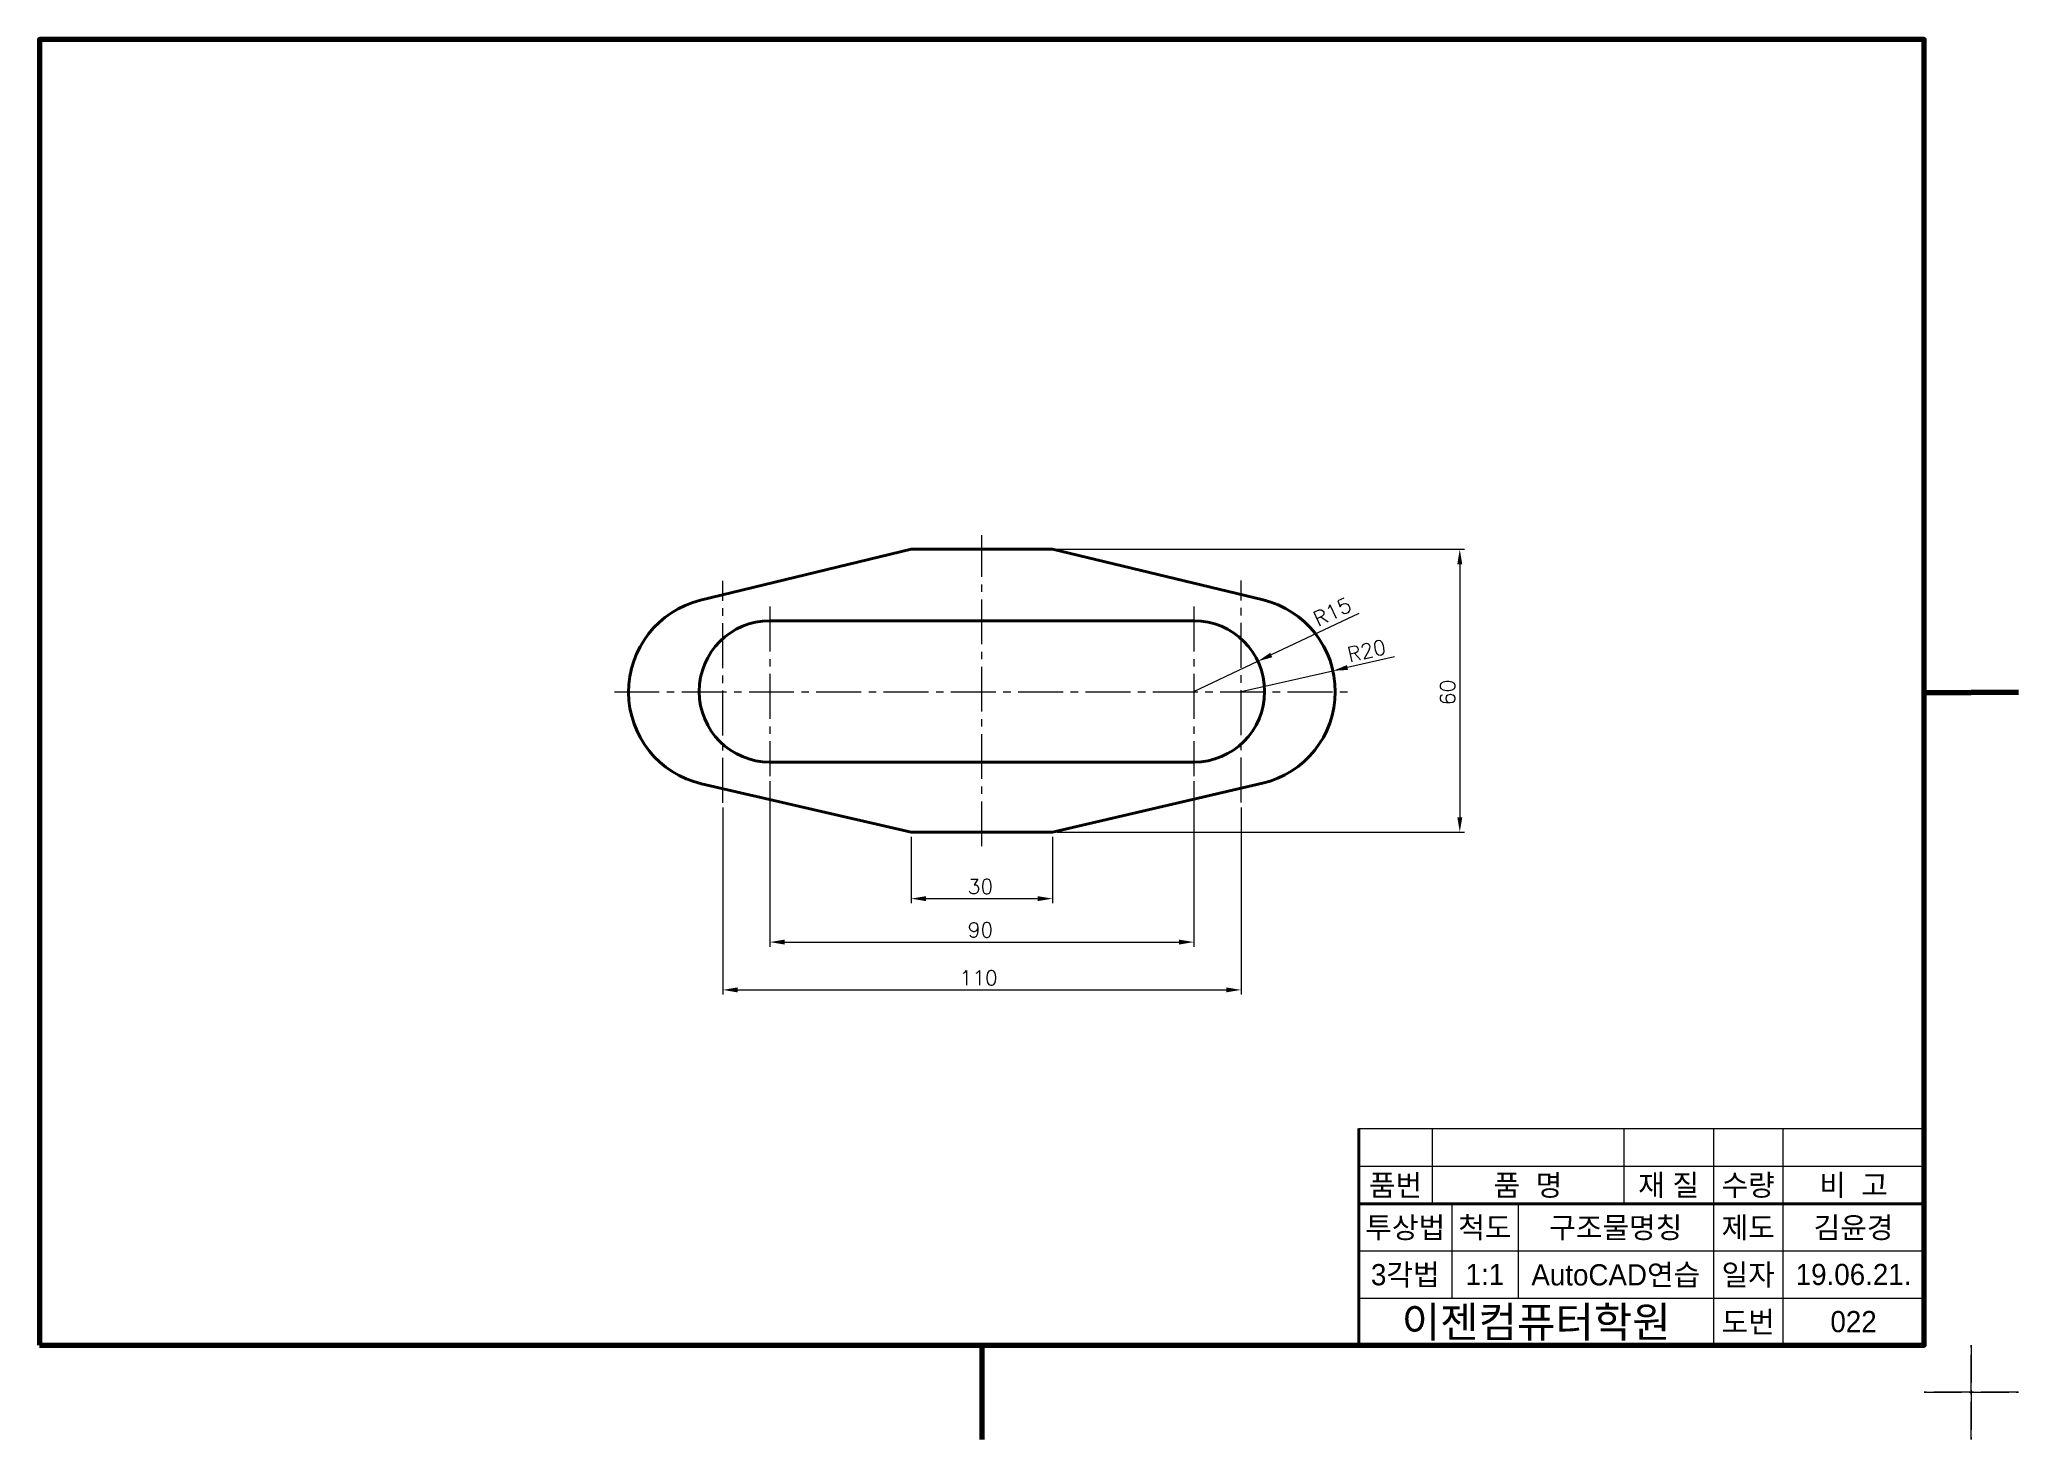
# Model space of a CAD drawing. Header units: millimetres. Extents: x 0 to 4210, y 0 to 2980.
# Drawn here: x 430 to 850, y 584 to 881 of the extents above; entities that cross this region are included whole.
import ezdxf
from ezdxf.enums import TextEntityAlignment as Align

# ---------------------------------------------------------------- set-up
doc = ezdxf.new("R2010")
doc.units = ezdxf.units.MM
doc.linetypes.add('CENTER2', pattern=[28.575, 19.05, -3.175, 3.175, -3.175])
doc.linetypes.add('PHANTOM2', pattern=[31.75, 15.875, -3.175, 3.175, -3.175, 3.175, -3.175])
for name, color, linetype, lineweight in [('가는선', 1, 'Continuous', 13), ('구분선', 1, 'PHANTOM2', 13), ('문자', 2, 'Continuous', 20), ('외곽선', 4, 'Continuous', 70), ('외형선', 3, 'Continuous', 40), ('중심선', 1, 'CENTER2', 13), ('치수선', 1, 'Continuous', 13)]:
    doc.layers.add(name, color=color, linetype=linetype, lineweight=lineweight)
doc.styles.get("Standard").update_dxf_attribs({"font": 'romans.shx'})
doc.styles.add('한글', font='')
doc.styles.get('한글').set_extended_font_data('Gulim')

msp = doc.modelspace()

# ---------------------------------------------------------------- texts
at = {"layer": '문자', "ltscale": 0.5}
for s, rotation, p in [('R15', 25.255, (701.31, 756.41)), ('R20', 12.6818, (707.99, 748.89)), ('60', 90, (730.43, 739.78))]:
    msp.add_text(s, height=3.15, rotation=rotation, dxfattribs=at).set_placement(p)
for s, p in [('30', (627, 699.74)), ('90', (627, 690.52)), ('110', (625.28, 680.37))]:
    msp.add_text(s, height=3.15, dxfattribs=at).set_placement(p)
at = {"layer": '문자', "ltscale": 0.5, "style": '한글'}
for s, height, p in [('품번', 4.5, (717.79, 638)), ('품  명', 4.5, (745.9, 638)), ('재 질', 4.5, (775.75, 638)), ('수량', 4.5, (792.64, 638)), ('비  고', 4.5, (815.01, 638)), ('투상법', 4.5, (719.86, 629)), ('척도', 4.5, (736.76, 629)), ('구조물명칭', 4.5, (764.54, 629)), ('제도', 4.5, (792.64, 629)), ('김윤경', 4.5, (815.01, 629)), ('3각법', 4.5, (719.86, 619)), ('AutoCAD연습', 4.5, (764.54, 619)), ('일자', 4.5, (792.64, 619)), ('1:1', 4.5, (736.76, 619)), ('19.06.21.', 4.5, (815.01, 619)), ('이젠컴퓨터학원', 6.5, (747.64, 609)), ('도번', 4.5, (792.64, 609)), ('022', 4.5, (815.01, 609))]:
    msp.add_text(s, height=height, dxfattribs=at).set_placement(p, align=Align.MIDDLE)

# ---------------------------------------------------------------- linework, layer by layer
at = {"layer": '가는선', "ltscale": 0.5}
for p, q in [((710, 650), (830, 650)), ((725.58, 650), (725.58, 634)), ((766.22, 650), (766.22, 634)), ((785.27, 650), (785.27, 604)), ((800.01, 650), (800.01, 604)), ((710, 642), (830, 642)), ((729.73, 634), (729.73, 614)), ((743.8, 634), (743.8, 614)), ((710, 624), (830, 624)), ((710, 614), (830, 614))]:
    msp.add_line(p, q, dxfattribs=at)
at = {"layer": '구분선', "ltscale": 0.5}
for points in [[(830, 594), (840, 594), (840, 604)], [(830, 594), (840, 594), (840, 604)], [(840, 604), (840, 594), (850, 594)], [(840, 604), (840, 594), (850, 594)], [(840, 604), (840, 594), (850, 594)], [(840, 604), (840, 594), (850, 594)], [(840, 584), (840, 594), (830, 594)], [(850, 594), (840, 594), (840, 584)], [(850, 594), (840, 594), (840, 584)]]:
    msp.add_lwpolyline(points, dxfattribs=at)
at = {"layer": '외곽선', "ltscale": 0.5}
for p, q in [((830, 742.5), (840, 742.5)), ((850, 742.5), (840, 742.5)), ((850, 742.5), (840, 742.5)), ((830, 604), (830, 650)), ((630, 604), (630, 594)), ((630, 604), (630, 594)), ((630, 594), (630, 584))]:
    msp.add_line(p, q, dxfattribs=at)
msp.add_lwpolyline([(430, 604), (830, 604), (830, 881), (430, 881)], close=True, dxfattribs=at)
at = {"layer": '외형선', "ltscale": 0.5}
for p, q in [((615, 772.85), (570.29, 762.03)), ((615, 772.85), (645, 772.85)), ((645, 772.85), (689.67, 762.13)), ((585, 757.69), (675, 757.69)), ((585, 727.69), (675, 727.69)), ((615, 712.85), (570.51, 723.1)), ((645, 712.85), (689.53, 723.21)), ((615, 712.85), (645, 712.85)), ((710, 650), (710, 642)), ((710, 642), (710, 634)), ((710, 634), (830, 634)), ((710, 634), (710, 614)), ((710, 614), (710, 604))]:
    msp.add_line(p, q, dxfattribs=at)
for centre, radius, start, end in [((575, 742.59), 20, 103.6137, 257.0317), ((685, 742.69), 20, 283.0879, 76.5051), ((585, 742.69), 15, 90, 270), ((675, 742.69), 15, 270, 90)]:
    msp.add_arc(centre, radius, start, end, dxfattribs=at)
at = {"layer": '중심선', "ltscale": 0.5}
for p, q in [((630, 709.85), (630, 775.85)), ((575, 719.06), (575, 766.17)), ((685, 719.15), (685, 766.25)), ((585, 760.69), (585, 724.69)), ((675, 760.69), (675, 724.69)), ((552, 742.62), (708, 742.62))]:
    msp.add_line(p, q, dxfattribs=at)
at = {"layer": '치수선', "ltscale": 0.5}
for p, q in [((646, 772.85), (732.43, 772.85)), ((731.43, 769.7), (731.43, 716)), ((710, 759.2), (691.42, 750.43)), ((675, 742.69), (688.57, 749.09)), ((717.56, 750.01), (707.59, 747.77)), ((685, 742.69), (704.51, 747.08)), ((585, 723.69), (585, 688.52)), ((675, 723.69), (675, 688.52)), ((575, 718.06), (575, 678.37)), ((685, 718.06), (685, 678.37)), ((615, 711.85), (615, 697.74)), ((645, 711.85), (645, 697.74)), ((646, 712.85), (732.43, 712.85)), ((618.15, 698.74), (641.85, 698.74)), ((588.15, 689.52), (671.85, 689.52)), ((578.15, 679.37), (681.85, 679.37))]:
    msp.add_line(p, q, dxfattribs=at)
for points in [[(730.91, 769.7), (731.96, 769.7), (731.43, 772.85)], [(691.19, 750.9), (691.64, 749.95), (688.57, 749.09)], [(707.47, 748.28), (707.7, 747.26), (704.51, 747.08)], [(730.91, 716), (731.96, 716), (731.43, 712.85)], [(618.15, 699.26), (618.15, 698.21), (615, 698.74)], [(641.85, 699.26), (641.85, 698.21), (645, 698.74)], [(588.15, 690.04), (588.15, 688.99), (585, 689.52)], [(671.85, 690.04), (671.85, 688.99), (675, 689.52)], [(578.15, 679.9), (578.15, 678.85), (575, 679.37)], [(681.85, 679.9), (681.85, 678.85), (685, 679.37)]]:
    msp.add_solid(points, dxfattribs=at)

msp.set_redraw_order([(e.dxf.handle, doc.entitydb.next_handle()) for e in msp.query("TEXT MTEXT ATTDEF DIMENSION ARC_DIMENSION")])  # texts and dimensions are drawn at this point

doc.saveas('drawing.dxf')
